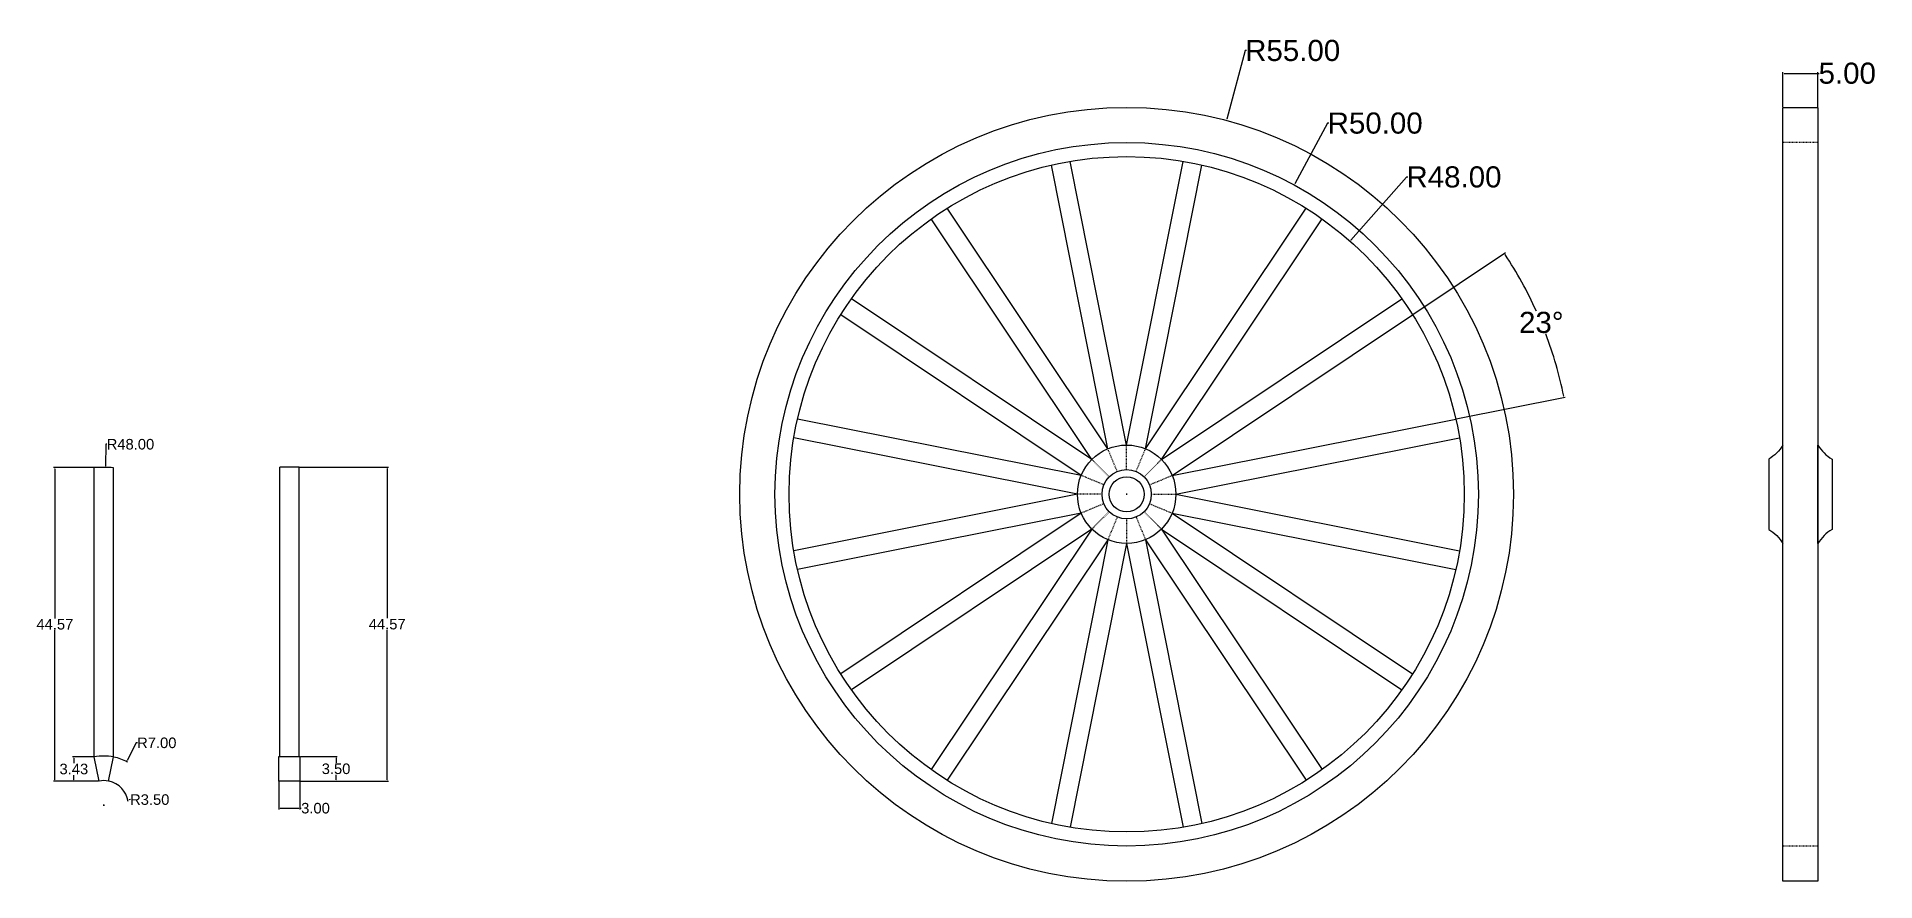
# Model space of a CAD drawing. Header units: millimetres. Extents: x 65 to 679, y 27 to 400.
# Drawn here: x 417.4 to 678.8, y 27.4 to 147.5 of the extents above; entities that cross this region are included whole.
import ezdxf

# ---------------------------------------------------------------- set-up
doc = ezdxf.new("R2010")
doc.units = ezdxf.units.MM
doc.header["$MEASUREMENT"] = 0
doc.header["$PDMODE"] = 34
doc.linetypes.add('ACAD_ISO02W100', pattern=[15, 12, -3])
for name, color, linetype in [('butuci', 31, 'Continuous'), ('cauciuc', 180, 'Continuous'), ('cotari', 132, 'Continuous'), ('spite', 131, 'Continuous')]:
    doc.layers.add(name, color=color, linetype=linetype)
doc.styles.get("Standard").update_dxf_attribs({"font": 'arial.ttf'})
doc.dimstyles.new('Cotare', dxfattribs={"dimtxt": 3, "dimasz": 0.18, "dimexe": 0.18, "dimexo": 0.0625, "dimgap": 0.09, "dimtad": 0, "dimtih": 1, "dimtoh": 1, "dimzin": 0, "dimdsep": 46, "dimtxsty": 'Standard', "dimcen": 0.09, "dimadec": 0, "dimazin": 0, "dimtfac": 1, "dimtofl": 0, "dimtmove": 0, "dimatfit": 3, "dimfxl": 1, "dimtolj": 1, "dimtzin": 0, "dimarcsym": 0})
doc.dimstyles.new('Cotari mici', dxfattribs={"dimtxt": 1.5, "dimasz": 0.18, "dimexe": 0.18, "dimexo": 0.0625, "dimgap": 0.09, "dimtad": 0, "dimtih": 1, "dimtoh": 1, "dimzin": 0, "dimdsep": 46, "dimtxsty": 'Standard', "dimcen": 0.09, "dimadec": 0, "dimazin": 0, "dimtfac": 1, "dimtofl": 0, "dimtmove": 0, "dimatfit": 3, "dimfxl": 1, "dimtolj": 1, "dimtzin": 0, "dimarcsym": 0})

msp = doc.modelspace()

# ---------------------------------------------------------------- blocks, each defined once
blk = doc.blocks.new('*D50')
at = {"layer": 'cotari', "color": 0, "lineweight": -2, "transparency": 16777216}
for p, q in [((425.54, 45.11), (422.52, 45.11)), ((422.7, 44.93), (422.7, 44.25)), ((422.7, 41.85), (422.7, 42.53)), ((426.22, 41.67), (422.52, 41.67))]:
    blk.add_line(p, q, dxfattribs=at)
at = {"layer": 'cotari', "color": 0, "transparency": 16777216}
for points in [[(422.67, 44.93), (422.73, 44.93), (422.7, 45.11)], [(422.67, 41.85), (422.73, 41.85), (422.7, 41.67)]]:
    blk.add_solid(points, dxfattribs=at)
at = {"layer": 'Defpoints', "color": 0, "transparency": 16777216}
for p in [(422.7, 45.11), (425.6, 45.11), (426.28, 41.67)]:
    blk.add_point(p, dxfattribs=at)
at = {"layer": 'cotari', "color": 0, "transparency": 16777216, "insert": (422.7, 43.39), "char_height": 1.5, "attachment_point": 5}
blk.add_mtext('\\A1;3.43', dxfattribs=at)
blk = doc.blocks.new('*D51')
at = {"layer": 'cotari', "color": 0, "lineweight": -2, "transparency": 16777216}
for p, q in [((426.9, 86.24), (419.82, 86.24)), ((420, 86.06), (420, 64.81)), ((420, 41.85), (420, 63.11)), ((426.22, 41.67), (419.82, 41.67))]:
    blk.add_line(p, q, dxfattribs=at)
at = {"layer": 'cotari', "color": 0, "transparency": 16777216}
for points in [[(419.97, 86.06), (420.03, 86.06), (420, 86.24)], [(419.97, 41.85), (420.03, 41.85), (420, 41.67)]]:
    blk.add_solid(points, dxfattribs=at)
at = {"layer": 'Defpoints', "color": 0, "transparency": 16777216}
for p in [(420, 86.24), (426.96, 86.24), (426.28, 41.67)]:
    blk.add_point(p, dxfattribs=at)
at = {"layer": 'cotari', "color": 0, "transparency": 16777216, "insert": (420, 63.96), "char_height": 1.5, "attachment_point": 5}
blk.add_mtext('\\A1;44.57', dxfattribs=at)
blk = doc.blocks.new('*D52')
at = {"layer": 'cotari', "color": 0, "lineweight": -2, "transparency": 16777216}
for p, q in [((426.87, 38.24), (427.05, 38.24)), ((426.96, 38.15), (426.96, 38.33)), ((430.74, 39.04), (430.56, 39.01))]:
    blk.add_line(p, q, dxfattribs=at)
blk.add_arc((426.96, 38.24), 3.5, 9.0534, 77.7269, dxfattribs=at)
at = {"layer": 'cotari', "color": 0, "transparency": 16777216}
blk.add_solid([(430.56, 39.04), (430.57, 38.98), (430.39, 38.97)], dxfattribs=at)
at = {"layer": 'Defpoints', "color": 0, "transparency": 16777216}
for p in [(426.96, 38.24), (430.39, 38.97)]:
    blk.add_point(p, dxfattribs=at)
at = {"layer": 'cotari', "color": 0, "transparency": 16777216, "insert": (433.49, 39.04), "char_height": 1.5, "attachment_point": 5}
blk.add_mtext('\\A1;R3.50', dxfattribs=at)
blk = doc.blocks.new('*D53')
at = {"layer": 'cotari', "color": 0, "lineweight": -2, "transparency": 16777216}
for p, q in [((431.56, 47.11), (430.27, 44.62)), ((431.74, 47.11), (431.56, 47.11)), ((426.87, 38.24), (427.05, 38.24)), ((426.96, 38.15), (426.96, 38.33))]:
    blk.add_line(p, q, dxfattribs=at)
blk.add_arc((426.96, 38.24), 7, 61.1366, 78.2384, dxfattribs=at)
at = {"layer": 'cotari', "color": 0, "transparency": 16777216}
blk.add_solid([(430.24, 44.63), (430.29, 44.6), (430.18, 44.46)], dxfattribs=at)
at = {"layer": 'Defpoints', "color": 0, "transparency": 16777216}
for p in [(430.18, 44.46), (426.96, 38.24)]:
    blk.add_point(p, dxfattribs=at)
at = {"layer": 'cotari', "color": 0, "transparency": 16777216, "insert": (434.49, 47.11), "char_height": 1.5, "attachment_point": 5}
blk.add_mtext('\\A1;R7.00', dxfattribs=at)
blk = doc.blocks.new('*D54')
at = {"layer": 'cotari', "color": 0, "lineweight": -2, "transparency": 16777216}
for p, q in [((427.23, 89.55), (427.21, 86.42)), ((427.41, 89.55), (427.23, 89.55)), ((426.87, 38.24), (427.05, 38.24)), ((426.96, 38.15), (426.96, 38.33))]:
    blk.add_line(p, q, dxfattribs=at)
at = {"layer": 'cotari', "color": 0, "transparency": 16777216}
blk.add_solid([(427.18, 86.42), (427.24, 86.42), (427.21, 86.24)], dxfattribs=at)
at = {"layer": 'Defpoints', "color": 0, "transparency": 16777216}
for p in [(427.21, 86.24), (426.96, 38.24)]:
    blk.add_point(p, dxfattribs=at)
at = {"layer": 'cotari', "color": 0, "transparency": 16777216, "insert": (430.75, 89.55), "char_height": 1.5, "attachment_point": 5}
blk.add_mtext('\\A1;R48.00', dxfattribs=at)
blk = doc.blocks.new('*D55')
at = {"layer": 'cotari', "color": 0, "lineweight": -2, "transparency": 16777216}
for p, q in [((451.85, 41.61), (451.85, 37.64)), ((454.85, 41.61), (454.85, 37.64)), ((452.03, 37.82), (454.67, 37.82)), ((454.85, 37.82), (455.03, 37.82))]:
    blk.add_line(p, q, dxfattribs=at)
at = {"layer": 'cotari', "color": 0, "transparency": 16777216}
for points in [[(452.03, 37.85), (452.03, 37.79), (451.85, 37.82)], [(454.67, 37.85), (454.67, 37.79), (454.85, 37.82)]]:
    blk.add_solid(points, dxfattribs=at)
at = {"layer": 'Defpoints', "color": 0, "transparency": 16777216}
for p in [(451.85, 41.67), (454.85, 41.67), (454.85, 37.82)]:
    blk.add_point(p, dxfattribs=at)
at = {"layer": 'cotari', "color": 0, "transparency": 16777216, "insert": (457.06, 37.82), "char_height": 1.5, "attachment_point": 5}
blk.add_mtext('\\A1;3.00', dxfattribs=at)
blk = doc.blocks.new('*D56')
at = {"layer": 'cotari', "color": 0, "lineweight": -2, "transparency": 16777216}
for p, q in [((454.91, 45.17), (460.16, 45.17)), ((459.98, 44.99), (459.98, 44.28)), ((459.98, 41.85), (459.98, 42.57)), ((454.91, 41.67), (460.16, 41.67))]:
    blk.add_line(p, q, dxfattribs=at)
at = {"layer": 'cotari', "color": 0, "transparency": 16777216}
for points in [[(459.95, 44.99), (460.01, 44.99), (459.98, 45.17)], [(459.95, 41.85), (460.01, 41.85), (459.98, 41.67)]]:
    blk.add_solid(points, dxfattribs=at)
at = {"layer": 'Defpoints', "color": 0, "transparency": 16777216}
for p in [(454.85, 45.17), (459.98, 45.17), (454.85, 41.67)]:
    blk.add_point(p, dxfattribs=at)
at = {"layer": 'cotari', "color": 0, "transparency": 16777216, "insert": (459.98, 43.42), "char_height": 1.5, "attachment_point": 5}
blk.add_mtext('\\A1;3.50', dxfattribs=at)
blk = doc.blocks.new('*D57')
at = {"layer": 'cotari', "color": 0, "lineweight": -2, "transparency": 16777216}
for p, q in [((454.78, 86.29), (467.43, 86.29)), ((467.25, 86.11), (467.25, 64.84)), ((467.25, 41.85), (467.25, 63.13)), ((454.91, 41.67), (467.43, 41.67))]:
    blk.add_line(p, q, dxfattribs=at)
at = {"layer": 'cotari', "color": 0, "transparency": 16777216}
for points in [[(467.22, 86.11), (467.28, 86.11), (467.25, 86.29)], [(467.22, 41.85), (467.28, 41.85), (467.25, 41.67)]]:
    blk.add_solid(points, dxfattribs=at)
at = {"layer": 'Defpoints', "color": 0, "transparency": 16777216}
for p in [(454.71, 86.29), (467.25, 86.29), (454.85, 41.67)]:
    blk.add_point(p, dxfattribs=at)
at = {"layer": 'cotari', "color": 0, "transparency": 16777216, "insert": (467.25, 63.98), "char_height": 1.5, "attachment_point": 5}
blk.add_mtext('\\A1;44.57', dxfattribs=at)
blk = doc.blocks.new('*D58')
at = {"layer": 'cotari', "color": 0, "lineweight": -2, "transparency": 16777216}
for p, q in [((589.23, 145.51), (586.63, 135.76)), ((589.41, 145.51), (589.23, 145.51)), ((572.3, 82.45), (572.48, 82.45)), ((572.39, 82.36), (572.39, 82.54))]:
    blk.add_line(p, q, dxfattribs=at)
at = {"layer": 'cotari', "color": 0, "transparency": 16777216}
blk.add_solid([(586.6, 135.76), (586.66, 135.75), (586.58, 135.58)], dxfattribs=at)
at = {"layer": 'Defpoints', "color": 0, "transparency": 16777216}
for p in [(586.58, 135.58), (572.39, 82.45)]:
    blk.add_point(p, dxfattribs=at)
at = {"layer": 'cotari', "color": 0, "transparency": 16777216, "insert": (595.99, 145.51), "char_height": 3, "attachment_point": 5}
blk.add_mtext('\\A1;R55.00', dxfattribs=at)
blk = doc.blocks.new('*D60')
at = {"layer": 'cotari', "color": 0, "lineweight": -2, "transparency": 16777216}
for p, q in [((600.95, 135.19), (596.29, 126.57)), ((601.13, 135.19), (600.95, 135.19)), ((572.3, 82.45), (572.48, 82.45)), ((572.39, 82.36), (572.39, 82.54))]:
    blk.add_line(p, q, dxfattribs=at)
at = {"layer": 'cotari', "color": 0, "transparency": 16777216}
blk.add_solid([(596.26, 126.58), (596.31, 126.56), (596.2, 126.41)], dxfattribs=at)
at = {"layer": 'Defpoints', "color": 0, "transparency": 16777216}
for p in [(596.2, 126.41), (572.39, 82.45)]:
    blk.add_point(p, dxfattribs=at)
at = {"layer": 'cotari', "color": 0, "transparency": 16777216, "insert": (607.72, 135.19), "char_height": 3, "attachment_point": 5}
blk.add_mtext('\\A1;R50.00', dxfattribs=at)
blk = doc.blocks.new('*D61')
at = {"layer": 'cotari', "color": 0, "lineweight": -2, "transparency": 16777216}
for p, q in [((612.16, 127.54), (604.26, 118.58)), ((612.34, 127.54), (612.16, 127.54)), ((572.3, 82.45), (572.48, 82.45)), ((572.39, 82.36), (572.39, 82.54))]:
    blk.add_line(p, q, dxfattribs=at)
at = {"layer": 'cotari', "color": 0, "transparency": 16777216}
blk.add_solid([(604.23, 118.6), (604.28, 118.56), (604.14, 118.45)], dxfattribs=at)
at = {"layer": 'Defpoints', "color": 0, "transparency": 16777216}
for p in [(604.14, 118.45), (572.39, 82.45)]:
    blk.add_point(p, dxfattribs=at)
at = {"layer": 'cotari', "color": 0, "transparency": 16777216, "insert": (618.92, 127.54), "char_height": 3, "attachment_point": 5}
blk.add_mtext('\\A1;R48.00', dxfattribs=at)
blk = doc.blocks.new('*D62')
at = {"layer": 'cotari', "color": 0, "lineweight": -2, "transparency": 16777216}
for p, q in [((613.09, 108), (626.24, 116.79)), ((619.24, 93.16), (634.75, 96.24))]:
    blk.add_line(p, q, dxfattribs=at)
for start, end in [(24.2833, 33.5685), (11.4315, 20.7394)]:
    blk.add_arc((578.85, 85.12), 56.81, start, end, dxfattribs=at)
at = {"layer": 'cotari', "color": 0, "transparency": 16777216}
for points in [[(626.16, 116.52), (626.21, 116.55), (626.09, 116.69)], [(634.57, 96.39), (634.51, 96.38), (634.57, 96.21)]]:
    blk.add_solid(points, dxfattribs=at)
at = {"layer": 'Defpoints', "color": 0, "transparency": 16777216}
for p in [(613.04, 107.97), (632.65, 103.39), (619.18, 93.15), (578.85, 85.12), (578.85, 85.12)]:
    blk.add_point(p, dxfattribs=at)
at = {"layer": 'cotari', "color": 0, "transparency": 16777216, "insert": (631.34, 106.86), "char_height": 3, "attachment_point": 5}
blk.add_mtext('\\A1;23°', dxfattribs=at)
blk = doc.blocks.new('*D63')
at = {"layer": 'cotari', "color": 0, "lineweight": -2, "transparency": 16777216}
for p, q in [((665.68, 137.51), (665.68, 142.46)), ((665.86, 142.28), (670.5, 142.28)), ((670.68, 137.51), (670.68, 142.46)), ((670.68, 142.28), (670.86, 142.28))]:
    blk.add_line(p, q, dxfattribs=at)
at = {"layer": 'cotari', "color": 0, "transparency": 16777216}
for points in [[(665.86, 142.31), (665.86, 142.25), (665.68, 142.28)], [(670.5, 142.31), (670.5, 142.25), (670.68, 142.28)]]:
    blk.add_solid(points, dxfattribs=at)
at = {"layer": 'Defpoints', "color": 0, "transparency": 16777216}
for p in [(670.68, 142.28), (665.68, 137.45), (670.68, 137.45)]:
    blk.add_point(p, dxfattribs=at)
at = {"layer": 'cotari', "color": 0, "transparency": 16777216, "insert": (674.84, 142.28), "char_height": 3, "attachment_point": 5}
blk.add_mtext('\\A1;5.00', dxfattribs=at)

# ---------------------------------------------------------------- dimensions: what is measured, and where the dimension line sits
at = {"layer": 'cotari'}
for center, mpoint, dimstyle, picture, middle in [((572.387, 82.446), (586.582, 135.583), 'Cotare', '*D58', (595.995, 145.507)), ((572.387, 82.446), (596.2, 126.411), 'Cotare', '*D60', (607.716, 135.187)), ((572.387, 82.446), (604.136, 118.446), 'Cotare', '*D61', (618.918, 127.538)), ((426.963, 38.242), (427.212, 86.241), 'Cotari mici', '*D54', (430.746, 89.545)), ((426.963, 38.242), (430.183, 44.457), 'Cotari mici', '*D53', (434.489, 47.105))]:
    dim = msp.add_radius_dim(center=center, mpoint=mpoint, dimstyle=dimstyle, dxfattribs=at)
    dim.commit()
    dim.dimension.update_dxf_attribs({"geometry": picture, "text_midpoint": middle, "dimtype": 164})
for base, p1, p2, dimstyle, picture, middle in [((670.68, 142.277), (665.68, 137.446), (670.68, 137.446), 'Cotare', '*D63', (674.841, 142.277)), ((454.848, 37.824), (451.848, 41.675), (454.848, 41.675), 'Cotari mici', '*D55', (457.063, 37.824))]:
    dim = msp.add_linear_dim(base=base, p1=p1, p2=p2, dimstyle=dimstyle, dxfattribs=at)
    dim.commit()
    dim.dimension.update_dxf_attribs({"geometry": picture, "text_midpoint": middle})
dim = msp.add_angular_dim_2l(base=(632.649, 103.386), line1=((578.854, 85.125), (619.179, 93.146)), line2=((578.854, 85.125), (613.04, 107.967)), dimstyle='Cotare', dxfattribs=at)
dim.commit()
dim.dimension.update_dxf_attribs({"geometry": '*D62', "text_midpoint": (631.339, 106.865)})
dim = msp.add_linear_dim(base=(467.255, 86.29), p1=(454.848, 41.675), p2=(454.713, 86.29), angle=90, text='44.57', dimstyle='Cotari mici', dxfattribs=at)
dim.commit()
dim.dimension.update_dxf_attribs({"geometry": '*D57', "text_midpoint": (467.255, 63.982)})
for base, p1, p2, picture, middle in [((420.001, 86.242), (426.28, 41.675), (426.963, 86.242), '*D51', (420.001, 63.958)), ((422.704, 45.108), (426.28, 41.675), (425.598, 45.108), '*D50', (422.704, 43.391)), ((459.979, 45.175), (454.848, 41.675), (454.848, 45.175), '*D56', (459.979, 43.425))]:
    dim = msp.add_linear_dim(base=base, p1=p1, p2=p2, angle=90, dimstyle='Cotari mici', dxfattribs=at)
    dim.commit()
    dim.dimension.update_dxf_attribs({"geometry": picture, "text_midpoint": middle})
dim = msp.add_radius_dim(center=(426.963, 38.242), mpoint=(430.387, 38.97), dimstyle='Cotari mici', dxfattribs=at)
dim.commit()
dim.dimension.update_dxf_attribs({"geometry": '*D52', "text_midpoint": (433.492, 39.045)})

# ---------------------------------------------------------------- linework, layer by layer
at = {"layer": 'butuci'}
for points in [[(663.68, 77.446, -0.1316525), (665.68, 75.446), (665.68, 80.155), (665.68, 84.738), (665.68, 89.446, -0.1316525), (663.68, 87.446), (663.68, 84.738), (663.68, 80.155)], [(672.68, 77.446, 0.1316525), (670.68, 75.446), (670.68, 80.155), (670.68, 84.738), (670.68, 89.446, 0.1316525), (672.68, 87.446), (672.68, 84.738), (672.68, 80.155)]]:
    msp.add_lwpolyline(points, format="xyb", close=True, dxfattribs=at)
for radius in [7, 3.5, 2.5]:
    msp.add_circle((572.387, 82.446), radius, dxfattribs=at)
at = {"layer": 'cauciuc'}
msp.add_lwpolyline([(665.68, 137.446), (670.68, 137.446), (670.68, 27.446), (665.68, 27.446)], close=True, dxfattribs=at)
msp.add_circle((572.387, 82.446), 55, dxfattribs=at)
at = {"layer": 'spite', "linetype": 'ACAD_ISO02W100', "ltscale": 0.005}
for p, q in [((670.68, 132.446), (665.68, 132.446)), ((571.048, 85.68), (569.708, 88.913)), ((571.048, 85.68), (569.708, 88.913)), ((572.387, 85.946), (572.387, 89.446)), ((572.387, 85.946), (572.387, 89.446)), ((573.726, 85.68), (575.066, 88.913)), ((573.726, 85.68), (575.066, 88.913)), ((569.912, 84.921), (567.437, 87.396)), ((569.912, 84.921), (567.437, 87.396)), ((574.862, 84.921), (577.337, 87.396)), ((574.862, 84.921), (577.337, 87.396)), ((569.153, 83.786), (565.92, 85.125)), ((569.153, 83.786), (565.92, 85.125)), ((575.621, 83.786), (578.854, 85.125)), ((575.621, 83.786), (578.854, 85.125)), ((568.887, 82.446), (565.387, 82.446)), ((568.887, 82.446), (565.387, 82.446)), ((569.153, 81.107), (565.92, 79.767)), ((569.153, 81.107), (565.92, 79.767)), ((575.621, 81.107), (578.854, 79.767)), ((575.621, 81.107), (578.854, 79.767)), ((575.887, 82.446), (579.387, 82.446)), ((575.887, 82.446), (579.387, 82.446)), ((569.912, 79.971), (567.437, 77.496)), ((569.912, 79.971), (567.437, 77.496)), ((571.048, 79.213), (569.708, 75.979)), ((571.048, 79.213), (569.708, 75.979)), ((572.387, 78.946), (572.387, 75.446)), ((572.387, 78.946), (572.387, 75.446)), ((573.726, 79.213), (575.066, 75.979)), ((573.726, 79.213), (575.066, 75.979)), ((574.862, 79.971), (577.337, 77.496)), ((574.862, 79.971), (577.337, 77.496)), ((670.68, 32.446), (665.68, 32.446))]:
    msp.add_line(p, q, dxfattribs=at)
at = {"layer": 'spite'}
for p, q in [((569.708, 88.913), (561.687, 129.238)), ((572.387, 89.446), (564.366, 129.771)), ((572.387, 89.446), (580.408, 129.771)), ((575.066, 88.913), (583.087, 129.238)), ((569.708, 88.913), (546.866, 123.099)), ((575.066, 88.913), (597.908, 123.099)), ((567.437, 87.396), (544.595, 121.582)), ((577.337, 87.396), (600.179, 121.582)), ((567.437, 87.396), (533.251, 110.238)), ((577.337, 87.396), (611.523, 110.238)), ((565.92, 85.125), (531.734, 107.967)), ((578.854, 85.125), (613.04, 107.967)), ((565.92, 85.125), (525.595, 93.146)), ((578.854, 85.125), (619.179, 93.146)), ((565.387, 82.446), (525.062, 90.467)), ((579.387, 82.446), (619.712, 90.467)), ((565.387, 82.446), (525.062, 74.425)), ((579.387, 82.446), (619.712, 74.425)), ((565.92, 79.767), (525.595, 71.746)), ((565.92, 79.767), (531.734, 56.925)), ((578.854, 79.767), (613.04, 56.925)), ((578.854, 79.767), (619.179, 71.746)), ((567.437, 77.496), (533.251, 54.654)), ((567.437, 77.496), (544.595, 43.31)), ((569.708, 75.979), (546.866, 41.793)), ((569.708, 75.979), (561.687, 35.654)), ((575.066, 75.979), (583.087, 35.654)), ((575.066, 75.979), (597.908, 41.793)), ((577.337, 77.496), (600.179, 43.31)), ((577.337, 77.496), (611.523, 54.654)), ((572.387, 75.446), (564.366, 35.121)), ((572.387, 75.446), (580.408, 35.121)), ((451.982, 45.175), (454.713, 45.175))]:
    msp.add_line(p, q, dxfattribs=at)
at = {"layer": 'spite', "linetype": 'Continuous'}
for p, q in [((451.982, 45.175), (451.982, 86.29)), ((454.713, 45.175), (454.713, 86.29)), ((425.598, 45.108), (425.598, 86.223)), ((428.329, 45.108), (428.329, 86.223)), ((426.28, 41.675), (425.598, 45.108)), ((426.28, 41.675), (425.598, 45.108)), ((427.646, 41.675), (428.329, 45.108)), ((427.646, 41.675), (428.329, 45.108))]:
    msp.add_line(p, q, dxfattribs=at)
at = {"layer": 'spite'}
msp.add_lwpolyline([(451.848, 45.175), (454.848, 45.175), (454.848, 41.675), (451.848, 41.675)], close=True, dxfattribs=at)
for radius in [50, 48]:
    msp.add_circle((572.387, 82.446), radius, dxfattribs=at)
for centre in [(453.348, 38.309), (426.963, 38.242)]:
    msp.add_arc(centre, 48, 88.36968, 91.63032, dxfattribs=at)
at = {"layer": 'spite', "linetype": 'Continuous'}
for radius in [7, 3.5]:
    msp.add_arc((426.963, 38.242), radius, 78.75, 101.25, dxfattribs=at)

msp.set_redraw_order([(e.dxf.handle, doc.entitydb.next_handle()) for e in msp.query("TEXT MTEXT ATTDEF DIMENSION ARC_DIMENSION")])  # texts and dimensions are drawn at this point

doc.saveas('drawing.dxf')
